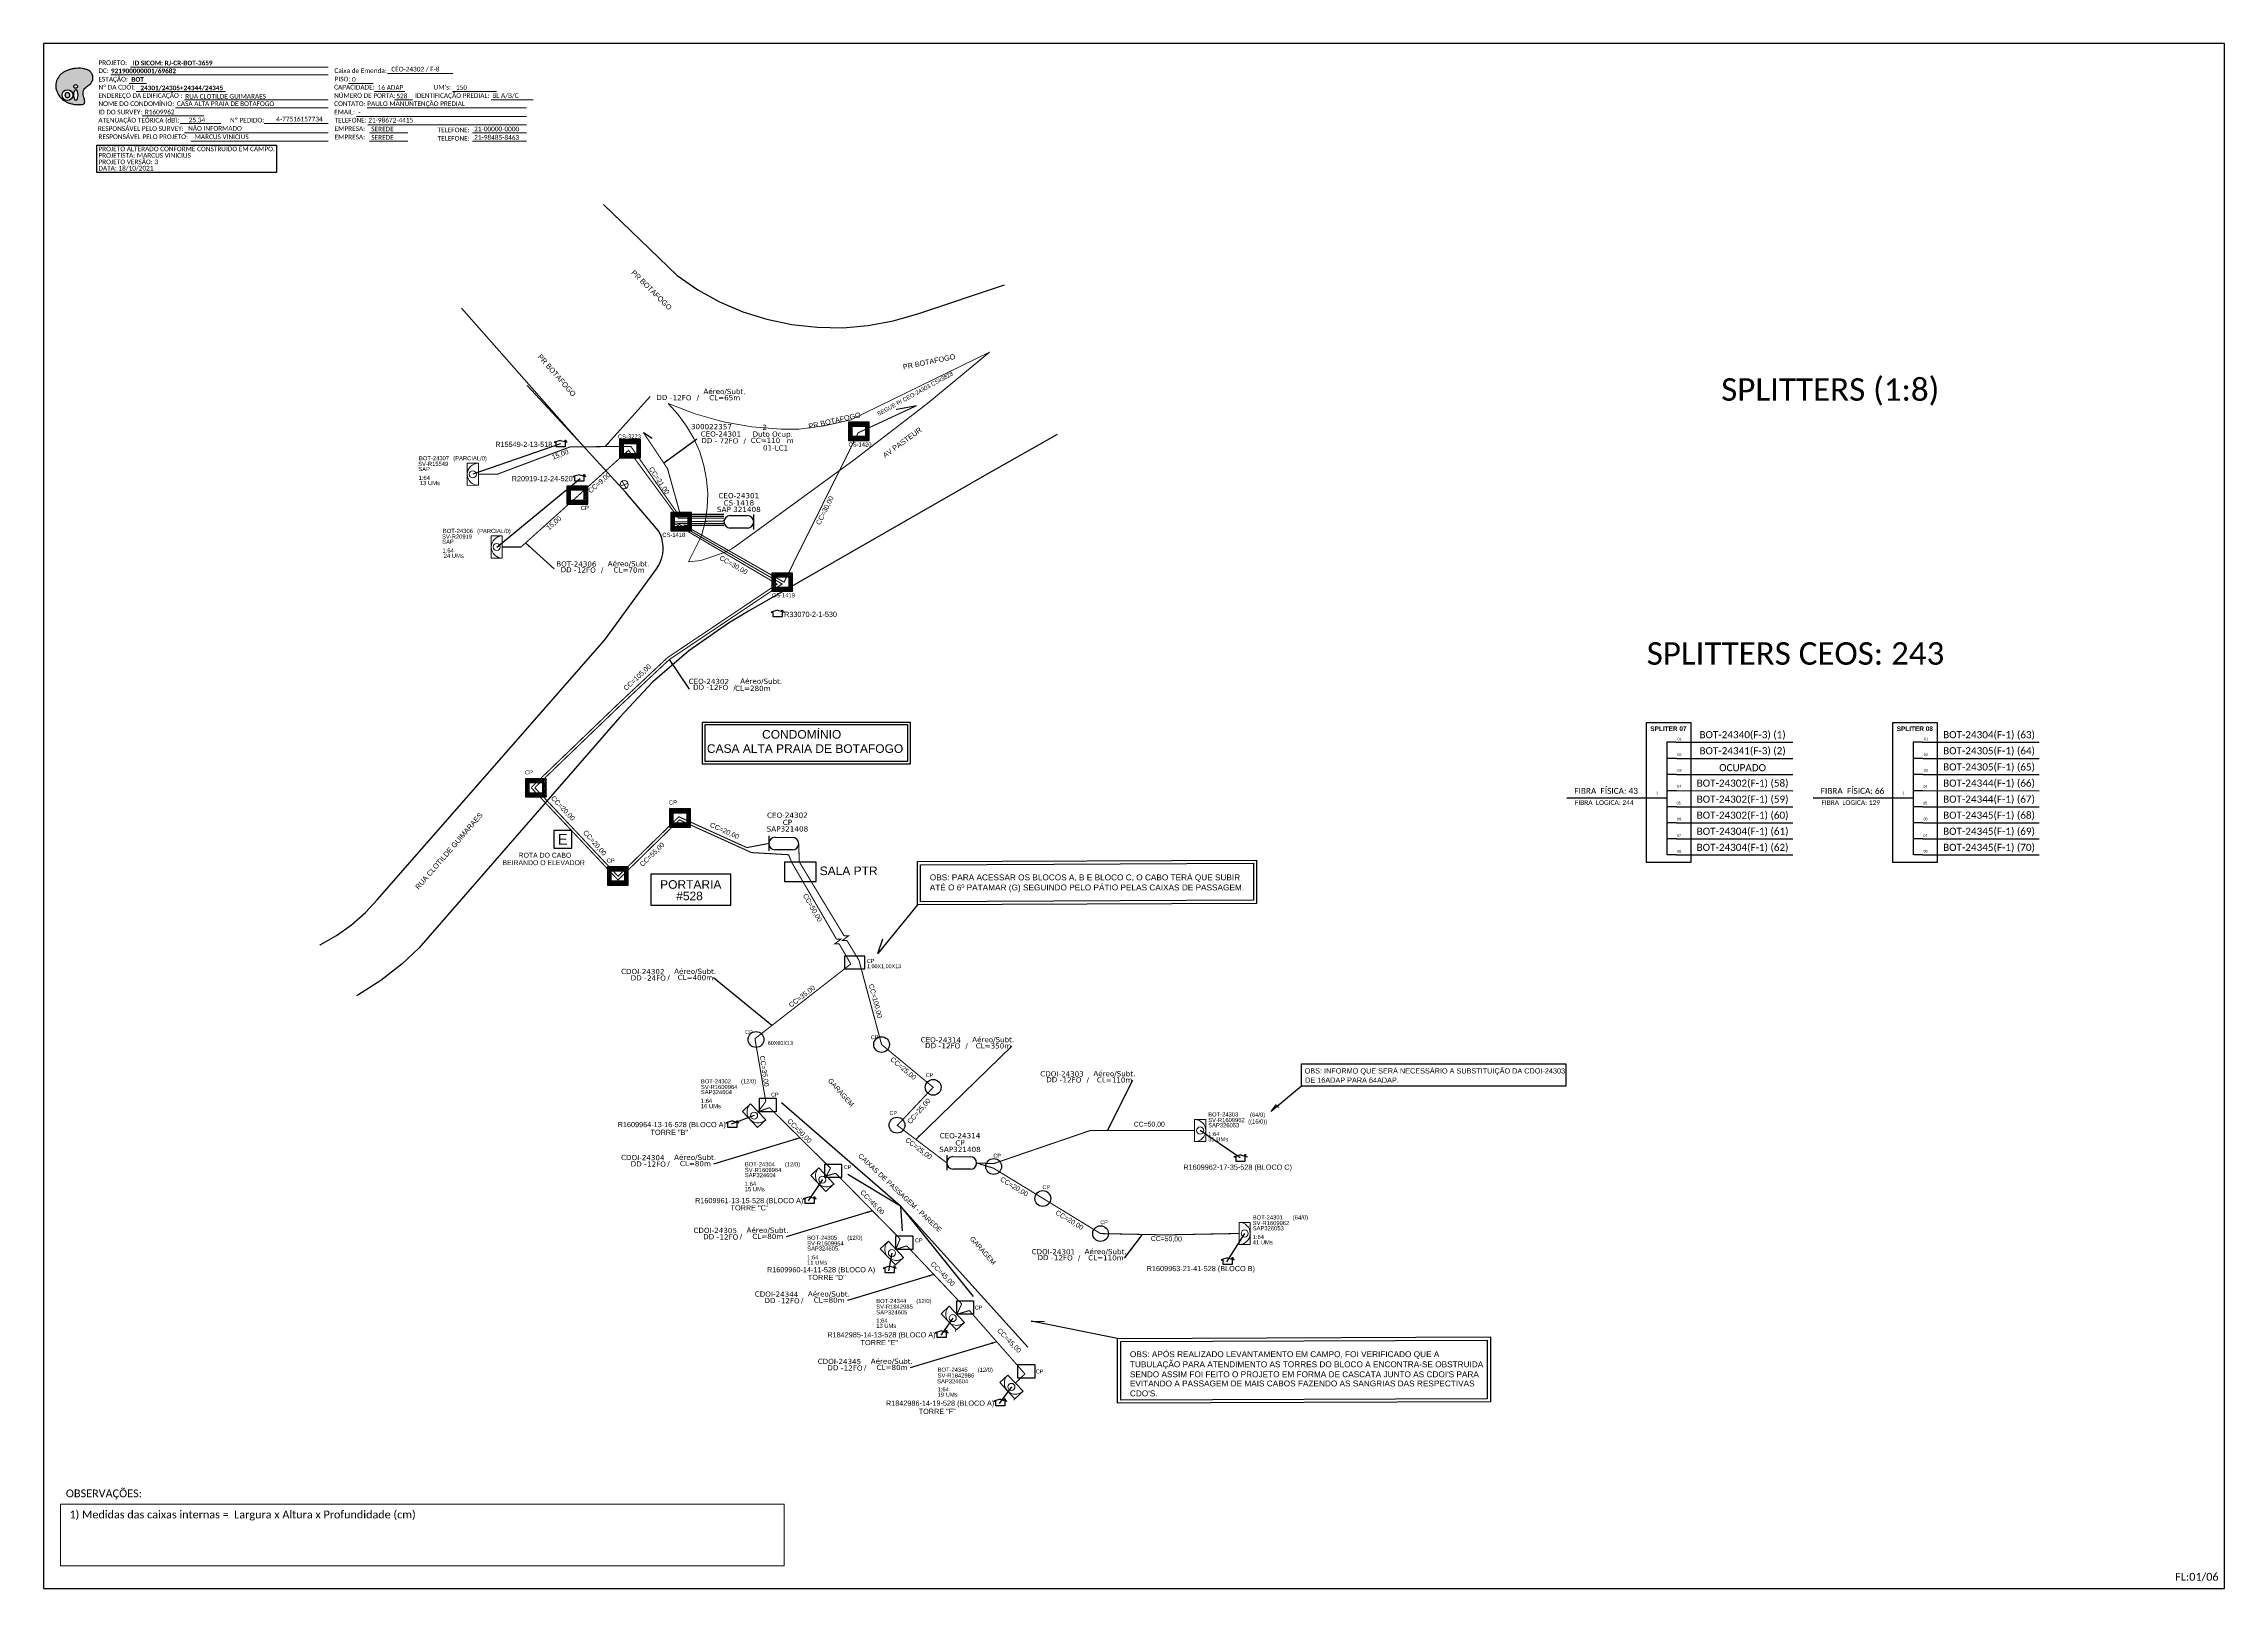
# Model space of a CAD drawing. Header units: inches. Extents: x 2352 to 7774, y -43 to 551.
# Drawn here: x 2352 to 3191, y -43 to 551 of the extents above; entities that cross this region are included whole.
import ezdxf
from ezdxf.enums import TextEntityAlignment as Align

# ---------------------------------------------------------------- set-up
doc = ezdxf.new("R2010")
doc.units = ezdxf.units.IN
doc.header["$MEASUREMENT"] = 0
for name, color, linetype in [('10.1-Caixas Subterrâneas', 5, 'Continuous'), ('20.4-CEOS', 1, 'Continuous'), ('20.5-CEO', 1, 'Continuous'), ('CAP a instalar', 1, 'Continuous'), ('label_cabos', 7, 'Continuous'), ('locais legendas', 7, 'Continuous'), ('METRAGEM', 92, 'Continuous'), ('QUADRA', 94, 'Continuous'), ('surveys', 7, 'Continuous'), ('surveys legendas', 7, 'Continuous')]:
    doc.layers.add(name, color=color, linetype=linetype)
for name, color, linetype, lineweight in [('10.4-Postes', 1, 'Continuous', 0), ("20.0-LEGENDA DOS CDO'S", 1, 'Continuous', 0), ('20.1-CDO_INTERIOR', 1, 'Continuous', 0), ('Segmento Logradouro Texto', 251, 'Continuous', 0)]:
    doc.layers.add(name, color=color, linetype=linetype, lineweight=lineweight)
doc.layers.add('DROP DE CLIENTE', color=140, linetype='Continuous', plot=False)
doc.styles.add('ARIAL', font='arial.ttf')
doc.styles.add('DIGICADE', font='arial.ttf')
doc.styles.add('siredit', font='verdana.ttf')
doc.styles.add('WMF-Calibri0', font='calibri.ttf')
doc.styles.add('WMF-Calibri1', font='calibrib.ttf')
doc.dimstyles.new('CC', dxfattribs={"dimtxt": 1, "dimasz": 2, "dimexe": 0.18, "dimexo": 0.0625, "dimgap": 0.09, "dimtad": 0, "dimdec": 0, "dimrnd": 1, "dimzin": 0, "dimdsep": 46, "dimtxsty": 'siredit', "dimblk": 'NONE', "dimcen": 0, "dimse1": 1, "dimse2": 1, "dimsd1": 1, "dimsd2": 1, "dimclrt": 7, "dimadec": 0, "dimazin": 0, "dimtfac": 1, "dimtdec": 0, "dimtofl": 0, "dimtmove": 0, "dimatfit": 3, "dimfxl": 0, "dimtolj": 1, "dimtzin": 0, "dimarcsym": 0})

# ---------------------------------------------------------------- blocks, each defined once
blk = doc.blocks.new('_None')
blk = doc.blocks.new('*X2')
at = {"color": 0, "linetype": 'Continuous'}
for p, q in [((-1.25, 0.34099), (-0.49099, 1.1)), ((-1.25, 0.517767), (-0.667767, 1.1)), ((-1.25, 0.694544), (-0.844544, 1.1)), ((-1.25, 0.87132), (-1.02132, 1.1)), ((-1.25, 1.048097), (-1.198097, 1.1)), ((-1.25, 0.164214), (-0.8035, 0.610714)), ((-1.25, -0.012563), (-0.8035, 0.433937)), ((-1.25, -0.18934), (-0.8035, 0.25716)), ((-1.25, -0.366117), (-0.8035, 0.080383)), ((-0.789214, 0.625), (-0.314214, 1.1)), ((-0.612437, 0.625), (-0.137437, 1.1)), ((-0.43566, 0.625), (0.03934, 1.1)), ((-0.258883, 0.625), (0.216117, 1.1)), ((-0.082107, 0.625), (0.392893, 1.1)), ((0.09467, 0.625), (0.56967, 1.1)), ((0.271447, 0.625), (0.746447, 1.1)), ((0.448223, 0.625), (0.923223, 1.1)), ((0.625, 0.625), (1.1, 1.1)), ((0.801777, 0.625), (1.25, 1.073223)), ((0.8035, 0.449947), (1.25, 0.896447)), ((0.8035, 0.27317), (1.25, 0.71967)), ((0.8035, 0.096393), (1.25, 0.542893)), ((0.8035, -0.080383), (1.25, 0.366117)), ((0.8035, -0.25716), (1.25, 0.18934)), ((0.8035, -0.433937), (1.25, 0.012563)), ((-1.25, -0.542893), (-0.8035, -0.096393)), ((-1.25, -0.71967), (-0.8035, -0.27317)), ((-1.25, -0.896447), (-0.8035, -0.449947)), ((-1.25, -1.073223), (-0.801777, -0.625)), ((-1.1, -1.1), (-0.625, -0.625)), ((-0.923223, -1.1), (-0.448223, -0.625)), ((-0.746447, -1.1), (-0.271447, -0.625)), ((-0.56967, -1.1), (-0.09467, -0.625)), ((-0.392893, -1.1), (0.082107, -0.625)), ((-0.216117, -1.1), (0.258883, -0.625)), ((-0.03934, -1.1), (0.43566, -0.625)), ((0.137437, -1.1), (0.612437, -0.625)), ((0.314214, -1.1), (0.789214, -0.625)), ((0.49099, -1.1), (1.25, -0.34099)), ((0.667767, -1.1), (1.25, -0.517767)), ((0.8035, -0.610714), (1.25, -0.164214)), ((0.844544, -1.1), (1.25, -0.694544)), ((1.02132, -1.1), (1.25, -0.87132)), ((1.198097, -1.1), (1.25, -1.048097))]:
    blk.add_line(p, q, dxfattribs=at)
blk = doc.blocks.new('OI')
h = blk.add_hatch(color=40)
edge = h.paths.add_edge_path()
edge.add_spline(control_points=[(4.35, -0.67), (3.92, -0.99), (3.26, -1.5), (2.81, -2.59), (2.9, -3.5), (3.06, -4.27), (3.31, -4.85), (3.37, -5.39), (3.4, -5.88), (3.2, -6.4), (2.54, -6.61), (1.65, -6.63), (0.55, -6.67), (-0.56, -6.42), (-1.61, -6.14), (-2.77, -5.61), (-3.92, -4.77), (-4.89, -3.7), (-5.34, -2.65), (-5.6, -1.94), (-5.85, -0.96), (-5.71, 0.47), (-5.1, 2.02), (-4.14, 3.02), (-3.3, 3.61), (-2.37, 4.16), (-1.36, 4.44), (-0.56, 4.7), (0.79, 4.85), (2.24, 4.97), (3.79, 4.57), (4.67, 4.21), (5.44, 3.65), (5.76, 2.99), (6.03, 2.21), (6.01, 1.46), (5.72, 0.64), (5.31, 0.08), (4.88, -0.38), (4.51, -0.55), (4.35, -0.67)], knot_values=[0, 0, 0, 0, 1.60434, 2.417191, 3.427595, 4.282808, 4.776746, 5.304182, 5.888771, 6.258406, 6.858137, 7.79129, 8.986195, 10.124242, 11.187857, 12.242908, 13.953784, 15.414161, 16.515391, 17.349188, 17.675853, 19.552021, 21.515531, 22.568638, 23.63245, 24.621084, 25.782718, 26.745347, 27.142653, 29.870543, 31.004649, 31.921532, 32.709589, 33.801391, 34.042471, 35.192333, 35.971461, 36.628871, 37.254359, 37.836911, 37.836911, 37.836911, 37.836911], degree=3, periodic=0)
h.paths.add_polyline_path([(1.13, -0.87, -1), (-0.04, -0.87, -1)], flags=16)
edge = h.paths.add_edge_path(flags=16)
edge.add_ellipse((0.56, -3.59), major_axis=(-0.02, 1.71), ratio=0.361305, start_angle=0, end_angle=360)
h.paths.add_polyline_path([(-0.36, -3.62, -1), (-3.8, -3.62, -1)], flags=16)
edge = h.paths.add_edge_path(flags=0)
edge.add_ellipse((-2.08, -3.62), major_axis=(0, 0.885), ratio=0.758294, start_angle=0, end_angle=360)
at = {"color": 40}
for centre, radius in [((-2.08, -3.62), 1.72), ((0.54, -0.87), 0.587)]:
    blk.add_circle(centre, radius, dxfattribs=at)
blk.add_ellipse((-2.08, -3.62), major_axis=(0, 0.885), ratio=0.758294, start_param=-3.141592653589792, end_param=3.141592653589792, dxfattribs=at)
blk.add_ellipse((0.56, -3.59), major_axis=(-0.02, 1.71), ratio=0.361305, dxfattribs=at)
at = {"color": 40, "start_tangent": (-0.800898, -0.598801), "end_tangent": (-0.800898, -0.598801)}
blk.add_spline([(4.35, -0.67), (3.2, -1.78), (2.9, -2.54), (2.92, -3.55), (3.12, -4.38), (3.28, -4.85), (3.37, -5.37), (3.35, -5.95), (3.2, -6.29), (2.66, -6.55), (1.73, -6.63), (0.54, -6.62), (-0.58, -6.41), (-1.6, -6.11), (-2.56, -5.67), (-3.95, -4.67), (-4.89, -3.56), (-5.37, -2.56), (-5.64, -1.78), (-5.72, -1.46), (-5.63, 0.42), (-4.84, 2.22), (-4.13, 2.99), (-3.27, 3.62), (-2.4, 4.09), (-1.3, 4.47), (-0.37, 4.72), (0.02, 4.77), (2.75, 4.8), (3.85, 4.53), (4.69, 4.16), (5.31, 3.68), (5.85, 2.73), (5.93, 2.5), (5.94, 1.35), (5.67, 0.62), (5.29, 0.08), (4.84, -0.36), (4.35, -0.67)], degree=3, dxfattribs=at)
blk = doc.blocks.new('MANHOLE_MS')
at = {"linetype": 'Continuous'}
blk.add_circle((0, 0), 0.0000101, dxfattribs=at)

msp = doc.modelspace()

# ---------------------------------------------------------------- linework, layer by layer
at = {"color": 7, "linetype": 'Continuous'}
for p, q in [((2976.44, 282.28), (2976.44, 238.85)), ((2979.96, 282.28), (2976.44, 282.28)), ((3071.2, 282.28), (3071.2, 238.85)), ((3074.72, 282.28), (3071.2, 282.28)), ((2980.14, 275.99), (2976.62, 275.99)), ((2980.14, 269.8), (2976.62, 269.8)), ((3074.89, 275.99), (3071.38, 275.99)), ((3074.89, 269.8), (3071.38, 269.8)), ((2972.79, 260.85), (2976.43, 260.85)), ((2980.14, 263.58), (2976.62, 263.58)), ((3067.55, 260.85), (3071.18, 260.85)), ((3074.89, 263.58), (3071.38, 263.58)), ((2980.14, 257.42), (2976.62, 257.42)), ((3074.89, 257.42), (3071.38, 257.42)), ((2980.14, 251.25), (2976.62, 251.25)), ((2980.14, 245.06), (2976.62, 245.06)), ((3074.89, 251.25), (3071.38, 251.25)), ((3074.89, 245.06), (3071.38, 245.06)), ((2980.14, 238.89), (2976.62, 238.89)), ((3074.89, 238.89), (3071.38, 238.89))]:
    msp.add_line(p, q, dxfattribs=at)
at = {"color": 10, "linetype": 'Continuous'}
for p, q in [((2979.96, 282.28), (3024.91, 282.26)), ((3074.72, 282.28), (3119.66, 282.26)), ((2980.14, 275.99), (3024.91, 275.98)), ((2980.14, 269.81), (3024.91, 269.8)), ((3074.89, 275.99), (3119.66, 275.98)), ((3074.89, 269.81), (3119.66, 269.8)), ((2980.14, 263.59), (3024.91, 263.58)), ((3074.89, 263.59), (3119.66, 263.58)), ((2980.14, 257.43), (3024.91, 257.42)), ((3074.89, 257.43), (3119.66, 257.42)), ((2980.14, 251.26), (3024.91, 251.25)), ((2980.14, 245.07), (3024.91, 245.06)), ((3074.89, 251.26), (3119.66, 251.25)), ((3074.89, 245.07), (3119.66, 245.06)), ((2980.14, 238.89), (3024.91, 238.87)), ((3074.89, 238.89), (3119.66, 238.87))]:
    msp.add_line(p, q, dxfattribs=at)
at = {"color": 1, "linetype": 'Continuous', "lineweight": 60}
for p, q in [((2972.79, 260.85), (2938.01, 260.74)), ((3067.55, 260.85), (3032.76, 260.74))]:
    msp.add_line(p, q, dxfattribs=at)
at = {"color": 0, "lineweight": 0}
for p, q in [((2358.81, -10.77), (2637.06, -10.77)), ((2358.81, -34.47), (2358.81, -10.77)), ((2637.06, -10.77), (2637.06, -34.47)), ((2637.06, -34.47), (2358.81, -34.47))]:
    msp.add_line(p, q, dxfattribs=at)
for points in [[(2352.26, -43.15), (3190.82, -43.15), (3190.82, 550.85), (2352.26, 550.85), (2352.26, -43.15)], [(2688.29, 219.67), (2672.99, 200.95), (2674.96, 206.63)], [(2835.97, 149.91), (2824.31, 140.27), (2826.2, 142.8), (2827.08, 141.76)], [(2765.24, 52.95), (2732.01, 59.54), (2737.1, 59.47)]]:
    msp.add_lwpolyline(points)
at = {"color": 7, "lineweight": 0}
for points in [[(2378.09, 538.8), (2461.7, 538.8)], [(2385.73, 541.85), (2461.7, 541.85)], [(2484.54, 539.3), (2509.67, 539.3)], [(2385.21, 535.53), (2391.76, 535.53)], [(2387.88, 532.46), (2422.26, 532.46)], [(2406.44, 529.22), (2461.7, 529.22)], [(2469.5, 535.57), (2478.98, 535.57)], [(2479.55, 532.46), (2491.16, 532.46)], [(2487.13, 529.22), (2494.08, 529.22)], [(2509.49, 532.46), (2526.35, 532.46)], [(2524.3, 529.22), (2540.48, 529.22)], [(2390.19, 523.04), (2413.82, 523.04)], [(2403.03, 526.11), (2461.7, 526.11)], [(2404.73, 520.07), (2420.4, 520.07)], [(2437.06, 520.08), (2461.56, 520.08)], [(2437.56, 520.09), (2461.71, 520.09)], [(2472.62, 522.87), (2537.89, 522.87)], [(2476.66, 526.11), (2537.89, 526.11)], [(2406.44, 516.52), (2461.7, 516.52)], [(2408.93, 513.28), (2461.7, 513.28)], [(2476.91, 519.63), (2537.89, 519.63)], [(2477.52, 516.52), (2492.32, 516.52)], [(2477.52, 513.28), (2492.32, 513.28)], [(2517.12, 516.52), (2537.89, 516.52)], [(2517.12, 513.28), (2537.89, 513.28)]]:
    msp.add_lwpolyline(points, dxfattribs=at)
at = {"color": 1}
msp.add_lwpolyline([(2372.78, 511.79), (2441.86, 511.79), (2441.86, 501.23), (2372.78, 501.23)], close=True, dxfattribs=at)
at = {"const_width": 0.4}
msp.add_lwpolyline([(2687.93, 411.62), (2680.04, 410.16)], dxfattribs=at)
at = {"color": 6}
for points in [[(2685.55, 289.84), (2605.47, 289.84), (2605.47, 273.89), (2685.55, 273.89)], [(2684.55, 288.84), (2606.47, 288.84), (2606.47, 274.89), (2684.55, 274.89)]]:
    msp.add_lwpolyline(points, close=True, dxfattribs=at)
at = {"color": 7}
for points in [[(2968.47, 236.07), (2985.75, 236.07), (2985.75, 289.72), (2968.47, 289.72)], [(3063.23, 236.07), (3080.51, 236.07), (3080.51, 289.72), (3063.23, 289.72)]]:
    msp.add_lwpolyline(points, close=True, dxfattribs=at)
at = {"color": 5}
for points in [[(2555.38, 248.24), (2548.5, 248.24), (2548.5, 241.46), (2555.38, 241.46)], [(2649.29, 236.05), (2637.13, 236.05), (2637.13, 228.62), (2649.29, 228.62)]]:
    msp.add_lwpolyline(points, close=True, dxfattribs=at)
for points in [[(2688.29, 236.3), (2818.7, 236.89), (2818.7, 220.26), (2688.29, 219.67)], [(2689.49, 235.1), (2817.5, 235.69), (2817.5, 221.46), (2689.49, 220.87)], [(2616.57, 231.44), (2585.79, 231.44), (2585.79, 219.57), (2616.57, 219.57)], [(2835.97, 158.59), (2937.62, 158.59), (2937.62, 149.91), (2835.97, 149.91)], [(2627.49, 145.29), (2633.95, 145.29), (2633.95, 140.1), (2627.49, 140.1)], [(2652.64, 119.99), (2659.1, 119.99), (2659.1, 114.8), (2652.64, 114.8)], [(2679.99, 92.39), (2686.45, 92.39), (2686.45, 87.21), (2679.99, 87.21)], [(2703.41, 67.42), (2709.86, 67.42), (2709.86, 62.24), (2703.41, 62.24)], [(2765.24, 52.95), (2908.56, 53.51), (2908.56, 28.58), (2765.24, 28.01)], [(2766.44, 51.75), (2907.36, 52.31), (2907.36, 29.78), (2766.44, 29.21)], [(2726.9, 42.88), (2733.35, 42.88), (2733.35, 37.69), (2726.9, 37.69)]]:
    msp.add_lwpolyline(points, close=True)
at = {"color": 5, "const_width": 0.4}
for points in [[(2657.06, 206.45), (2658.81, 206.48), (2656.45, 204.67), (2658.17, 204.68)], [(2660.04, 207.76), (2661.79, 207.78), (2659.42, 205.97), (2661.15, 205.98)], [(2711.03, 120.4), (2717.58, 120.19), (2754.72, 132.91), (2794.86, 132.91)]]:
    msp.add_lwpolyline(points, dxfattribs=at)
at = {"color": 5}
for points in [[(2681.73, 103.81), (2636.05, 143.53)], [(2681.73, 103.81), (2661.52, 115.99)], [(2681.73, 103.81), (2682.39, 94.3)], [(2681.73, 103.81), (2730.69, 49.58)], [(2681.73, 103.81), (2709.75, 69.02)]]:
    msp.add_lwpolyline(points, dxfattribs=at)
at = {"layer": '10.1-Caixas Subterrâneas', "color": 30, "linetype": 'Continuous'}
for p, q in [((2661.73, 405.25), (2661.73, 398.22)), ((2669.72, 405.25), (2661.73, 405.25)), ((2663.16, 403.74), (2663.16, 403.74)), ((2663.16, 399.74), (2663.16, 403.74)), ((2663.16, 403.74), (2668.29, 403.74)), ((2668.29, 403.74), (2668.29, 399.74)), ((2669.72, 398.22), (2669.72, 405.25)), ((2573.75, 398.59), (2573.75, 391.55)), ((2581.74, 398.59), (2573.75, 398.59)), ((2575.18, 397.07), (2575.18, 397.07)), ((2575.18, 393.07), (2575.18, 397.07)), ((2575.18, 397.07), (2580.32, 397.07)), ((2580.32, 397.07), (2580.32, 393.07)), ((2581.74, 391.55), (2581.74, 398.59)), ((2661.73, 398.22), (2669.72, 398.22)), ((2668.29, 399.74), (2663.16, 399.74)), ((2573.75, 391.55), (2581.74, 391.55)), ((2580.32, 393.07), (2575.18, 393.07)), ((2553.47, 380.73), (2553.47, 373.69)), ((2561.46, 380.73), (2553.47, 380.73)), ((2554.9, 379.21), (2554.9, 379.21)), ((2554.9, 375.21), (2554.9, 379.21)), ((2554.9, 379.21), (2560.04, 379.21)), ((2560.04, 379.21), (2560.04, 375.21)), ((2561.46, 373.69), (2561.46, 380.73)), ((2553.47, 373.69), (2561.46, 373.69)), ((2560.04, 375.21), (2554.9, 375.21)), ((2593.44, 370.59), (2593.44, 363.56)), ((2601.44, 370.59), (2593.44, 370.59)), ((2594.87, 369.07), (2594.87, 369.07)), ((2594.87, 365.08), (2594.87, 369.07)), ((2594.87, 369.07), (2600.01, 369.07)), ((2600.01, 369.07), (2600.01, 365.08)), ((2601.44, 363.56), (2601.44, 370.59)), ((2593.44, 363.56), (2601.44, 363.56)), ((2600.01, 365.08), (2594.87, 365.08)), ((2632.27, 347.27), (2632.27, 340.24)), ((2640.27, 347.27), (2632.27, 347.27)), ((2633.7, 345.75), (2633.7, 345.75)), ((2633.7, 341.76), (2633.7, 345.75)), ((2633.7, 345.75), (2638.84, 345.75)), ((2638.84, 345.75), (2638.84, 341.76)), ((2640.27, 340.24), (2640.27, 347.27)), ((2632.27, 340.24), (2640.27, 340.24)), ((2638.84, 341.76), (2633.7, 341.76)), ((2537.57, 268.2), (2537.57, 261.16)), ((2545.56, 268.2), (2537.57, 268.2)), ((2537.57, 261.16), (2545.56, 261.16)), ((2539, 266.68), (2539, 266.68)), ((2539, 262.68), (2539, 266.68)), ((2539, 266.68), (2544.14, 266.68)), ((2544.14, 262.68), (2539, 262.68)), ((2544.14, 266.68), (2544.14, 262.68)), ((2545.56, 261.16), (2545.56, 268.2)), ((2592.96, 256.61), (2592.96, 249.57)), ((2600.96, 256.61), (2592.96, 256.61)), ((2594.39, 251.09), (2594.39, 255.09)), ((2594.39, 255.09), (2599.53, 255.09)), ((2599.53, 255.09), (2599.53, 251.09)), ((2600.96, 249.57), (2600.96, 256.61)), ((2592.96, 249.57), (2600.96, 249.57)), ((2599.53, 251.09), (2594.39, 251.09)), ((2569.04, 234.25), (2569.04, 227.22)), ((2577.04, 234.25), (2569.04, 234.25)), ((2569.04, 227.22), (2577.04, 227.22)), ((2570.47, 228.74), (2570.47, 232.73)), ((2570.47, 232.73), (2575.61, 232.73)), ((2575.61, 228.74), (2570.47, 228.74)), ((2575.61, 232.73), (2575.61, 228.74)), ((2577.04, 227.22), (2577.04, 234.25))]:
    msp.add_line(p, q, dxfattribs=at)
at = {"layer": '10.4-Postes', "color": 10}
for points in [[(2576.97, 381.79), (2574.01, 380.68)], [(2574.73, 382.62), (2576.24, 379.85)]]:
    msp.add_lwpolyline(points, dxfattribs=at)
msp.add_circle((2575.49, 381.23), 1.58, dxfattribs=at)
at = {"layer": '20.1-CDO_INTERIOR', "color": 8, "lineweight": 18}
for points in [[(2515.18, 380.99), (2515.17, 389.49), (2519.42, 389.5), (2519.43, 381)], [(2524.35, 353.03), (2524.35, 361.53), (2528.6, 361.53), (2528.6, 353.03)]]:
    msp.add_lwpolyline(points, close=True, dxfattribs=at)
at = {"layer": '20.1-CDO_INTERIOR', "color": 10, "lineweight": 18}
for points in [[(2620.99, 140.28), (2626.82, 134.09), (2629.91, 137.01), (2624.08, 143.19)], [(2647.26, 115.65), (2653.09, 109.47), (2656.18, 112.38), (2650.35, 118.57)], [(2816.23, 89.06), (2816.23, 97.56), (2811.98, 97.56), (2811.98, 89.06)], [(2673.98, 87.39), (2679.81, 81.2), (2682.91, 84.11), (2677.08, 90.3)], [(2697.4, 62.42), (2703.23, 56.23), (2706.32, 59.14), (2700.49, 65.33)], [(2719.94, 35.96), (2725.77, 29.77), (2728.86, 32.69), (2723.03, 38.87)]]:
    msp.add_lwpolyline(points, close=True, dxfattribs=at)
at = {"layer": '20.1-CDO_INTERIOR', "color": 1, "lineweight": 18}
msp.add_lwpolyline([(2799.11, 128.66), (2799.11, 137.16), (2794.86, 137.16), (2794.86, 128.66)], close=True, dxfattribs=at)
at = {"layer": '20.1-CDO_INTERIOR', "color": 8, "lineweight": 18}
for centre in [(2517.3, 385.24), (2526.47, 357.28)]:
    msp.add_circle(centre, 1.36, dxfattribs=at)
at = {"layer": '20.1-CDO_INTERIOR', "color": 10, "lineweight": 18}
for centre in [(2625.45, 138.64), (2651.72, 114.02), (2814.11, 93.31), (2678.45, 85.75), (2701.86, 60.78), (2724.4, 34.32)]:
    msp.add_circle(centre, 1.36, dxfattribs=at)
at = {"layer": '20.1-CDO_INTERIOR', "color": 1, "lineweight": 18}
msp.add_circle((2796.99, 132.91), 1.36, dxfattribs=at)
at = {"layer": '20.1-CDO_INTERIOR', "color": 8, "lineweight": 18}
for centre in [(2519.43, 385.25), (2528.6, 357.28)]:
    msp.add_arc(centre, 4.25, 90.02759, 270.02759, dxfattribs=at)
at = {"layer": '20.1-CDO_INTERIOR', "color": 10, "lineweight": 18}
for centre, start, end in [((2626.99, 140.1), 133.29302, 313.29302), ((2653.27, 115.47), 133.29302, 313.29302), ((2811.98, 93.31), 269.97241, 89.97241), ((2679.99, 87.21), 133.29302, 313.29302), ((2703.41, 62.24), 133.29302, 313.29302), ((2725.94, 35.78), 133.29302, 313.29302)]:
    msp.add_arc(centre, 4.25, start, end, dxfattribs=at)
at = {"layer": '20.1-CDO_INTERIOR', "color": 1, "lineweight": 18}
msp.add_arc((2794.86, 132.91), 4.25, 269.97241, 89.97241, dxfattribs=at)
at = {"layer": '20.5-CEO', "color": 5}
for p, q in [((2616.24, 369.35), (2622.95, 369.35)), ((2622.95, 364.56), (2616.24, 364.56)), ((2633.53, 245.67), (2640.24, 245.62)), ((2640.2, 240.83), (2633.49, 240.88)), ((2708.62, 118.02), (2701.9, 118.07)), ((2701.94, 122.86), (2708.65, 122.81))]:
    msp.add_line(p, q, dxfattribs=at)
for points in [[(2625.34, 364.07), (2625.34, 369.84)], [(2631.14, 246.18), (2631.09, 240.41)], [(2699.55, 123.37), (2699.51, 117.6)]]:
    msp.add_lwpolyline(points, dxfattribs=at)
for centre, start, end in [((2616.24, 366.96), 90, 270), ((2622.95, 366.96), 270, 90), ((2633.51, 243.27), 89.5659, 269.5659), ((2640.22, 243.22), 269.5659, 89.5659), ((2701.92, 120.47), 89.5659, 269.5659), ((2708.64, 120.42), 269.5659, 89.5659)]:
    msp.add_arc(centre, 2.39, start, end, dxfattribs=at)
at = {"layer": 'CAP a instalar', "color": 0, "ltscale": 5, "const_width": 0.4}
for points in [[(2613.84, 365.61), (2598.68, 365.61), (2636.95, 343.77), (2665.51, 401.22), (2665.51, 401.22), (2665.51, 401.22), (2665.51, 401.22), (2687.93, 411.62)], [(2586.26, 399.12), (2582.88, 401.33)]]:
    msp.add_lwpolyline(points, dxfattribs=at)
at = {"layer": 'CAP a instalar', "color": 8, "ltscale": 2.5}
for points in [[(2519.43, 385.25, 0.4, 0.4, 0), (2526.67, 385.25, 0.4, 0.4, 0), (2554.67, 395.77, 0.4, 0.4, 0), (2578.06, 395.97, 0.4, 0.4, 0), (2596.8, 369.07, 0.4, 0.4, 0), (2613.84, 369.07, 0, 0, 0)], [(2528.6, 357.28, 0.4, 0.4, 0), (2535.85, 357.28, 0.4, 0.4, 0), (2577.19, 394.47, 0.4, 0.4, 0), (2596.39, 368.4, 0.4, 0.4, 0), (2613.84, 368.4, 0, 0, 0)]]:
    msp.add_lwpolyline(points, format="xyseb", dxfattribs=at)
at = {"layer": 'CAP a instalar', "color": 0, "ltscale": 5}
msp.add_lwpolyline([(2582.88, 401.33, 0.4, 0.4, 0), (2592.15, 387.44, 0.4, 0.4, 0), (2595.7, 374.75, 0.4, 0.4, 0), (2597.04, 369.84, 0.4, 0.4, 0), (2613.84, 369.84, 0, 0, 0)], format="xyseb", dxfattribs=at)
msp.add_lwpolyline([(2582.88, 401.33), (2586.26, 399.12)], dxfattribs=at)
at = {"layer": 'CAP a instalar', "color": 1, "ltscale": 5, "const_width": 0.4}
for points in [[(2613.84, 367.28), (2593.87, 366.9), (2634.33, 343.01), (2592.19, 314.77), (2572.73, 296.51), (2539.72, 264.76)], [(2539.83, 264.64), (2573.12, 229.25), (2596.73, 252.35), (2624.46, 239.78)], [(2639.9, 236.05), (2638.72, 238.95), (2624.46, 239.78)], [(2639.9, 236.05), (2657.15, 206.46)], [(2658.17, 204.68), (2662.63, 196.93)]]:
    msp.add_lwpolyline(points, dxfattribs=at)
at = {"layer": 'CAP a instalar', "color": 5, "ltscale": 5}
msp.add_lwpolyline([(2613.84, 366.28, 0.4, 0.4, 0), (2596.09, 366.32, 0.4, 0.4, 0), (2636.21, 343.07, 0.4, 0.4, 0), (2592.82, 313.98, 0.4, 0.4, 0), (2573.42, 295.79, 0.4, 0.4, 0), (2541.12, 264.73, 0.4, 0.4, 0), (2541.12, 264.73, 0.4, 0.4, 0), (2541.12, 264.73, 0, 0, 0)], format="xyseb", dxfattribs=at)
at = {"layer": 'CAP a instalar', "ltscale": 5}
msp.add_lwpolyline([(2636.95, 343.77, 0, 0, 0), (2636.95, 343.77, 0.4, 0.4, 0)], format="xyseb", close=True, dxfattribs=at)
at = {"layer": 'CAP a instalar', "color": 5, "ltscale": 5, "const_width": 0.4}
for points in [[(2541.12, 264.73), (2573.15, 230.68), (2596.52, 253.55), (2622.66, 241.7)], [(2631.12, 243.29), (2622.66, 241.7)], [(2642.62, 243.2), (2642.82, 236.23), (2660.07, 207.76)], [(2661.15, 205.98), (2665.79, 198.33)], [(2665.79, 198.33), (2665.79, 198.33), (2674.48, 165.96), (2694.33, 149.52), (2680.52, 134.88), (2699.53, 120.48)]]:
    msp.add_lwpolyline(points, dxfattribs=at)
at = {"layer": 'CAP a instalar', "color": 1, "ltscale": 2.5, "const_width": 0.4}
for points in [[(2662.63, 196.93), (2625.79, 168.22)], [(2662.63, 196.93), (2662.63, 196.93)], [(2665.79, 198.33), (2665.79, 198.33)], [(2625.79, 168.22), (2629.95, 144.08)], [(2629.95, 144.08), (2626.99, 140.1), (2631.38, 141.7)], [(2631.38, 141.7), (2654.86, 118.43)], [(2654.86, 118.43), (2653.27, 115.47), (2656.82, 116.46)], [(2711.03, 120.4), (2717.49, 118.43), (2758.68, 93.27), (2783.52, 92.78), (2811.98, 93.31), (2811.98, 93.31)], [(2656.82, 116.46), (2681.76, 91.07)], [(2681.58, 91.26), (2679.99, 87.21), (2684.17, 88.55)], [(2684.17, 88.55), (2705.28, 66.2)], [(2705.28, 66.2), (2703.41, 62.24), (2708.22, 63.67)], [(2708.22, 63.67), (2729.6, 39.33)], [(2729.6, 39.33), (2725.94, 35.78)]]:
    msp.add_lwpolyline(points, dxfattribs=at)
at = {"layer": 'DROP DE CLIENTE', "linetype": 'Continuous'}
for points in [[(2551.06, 396.98), (2517.3, 385.24)], [(2526.47, 357.28), (2558.61, 383.6)], [(2625.45, 138.64), (2616.62, 135.36)], [(2812.38, 122.35), (2796.99, 132.91)], [(2651.72, 114.02), (2646.22, 105.91)], [(2807.2, 82.39), (2814.11, 93.31)], [(2678.45, 85.75), (2677.09, 78.9)], [(2701.86, 60.78), (2697.32, 54.21)], [(2724.4, 34.32), (2719.73, 27.92)]]:
    msp.add_lwpolyline(points, dxfattribs=at)
at = {"layer": 'locais legendas', "color": 5}
msp.add_lwpolyline([(2668.05, 199.97), (2660.27, 199.97), (2660.27, 195.09), (2668.05, 195.09)], close=True, dxfattribs=at)
at = {"layer": 'QUADRA'}
for p, q in [((2567.56, 488.98), (2595.92, 461.66)), ((2567.56, 488.98), (2595.92, 461.66)), ((2567.56, 488.98), (2595.92, 461.66)), ((2595.92, 461.66), (2603.77, 456.21)), ((2595.92, 461.66), (2603.77, 456.21)), ((2595.92, 461.66), (2603.77, 456.21)), ((2603.77, 456.21), (2612.2, 451.57)), ((2603.77, 456.21), (2612.2, 451.57)), ((2603.77, 456.21), (2612.2, 451.57)), ((2688.47, 446.95), (2721.78, 458.08)), ((2688.47, 446.95), (2721.68, 458.05)), ((2559.18, 396.65), (2512.9, 449.07)), ((2612.2, 451.57), (2621.12, 447.76)), ((2612.2, 451.57), (2621.12, 447.76)), ((2612.2, 451.57), (2621.12, 447.76)), ((2621.12, 447.76), (2630.41, 444.83)), ((2621.12, 447.76), (2630.41, 444.83)), ((2621.12, 447.76), (2630.41, 444.83)), ((2630.41, 444.83), (2639.98, 442.81)), ((2630.41, 444.83), (2639.98, 442.81)), ((2630.41, 444.83), (2639.98, 442.81)), ((2678.93, 444.21), (2688.47, 446.95)), ((2678.93, 444.21), (2688.47, 446.95)), ((2678.93, 444.21), (2688.47, 446.95)), ((2639.98, 442.81), (2649.72, 441.75)), ((2639.98, 442.81), (2649.72, 441.75)), ((2639.98, 442.81), (2649.72, 441.75)), ((2649.72, 441.75), (2659.54, 441.62)), ((2649.72, 441.75), (2659.54, 441.62)), ((2649.72, 441.75), (2659.54, 441.62)), ((2659.54, 441.62), (2669.32, 442.45)), ((2659.54, 441.62), (2669.32, 442.45)), ((2659.54, 441.62), (2669.32, 442.45)), ((2669.32, 442.45), (2678.93, 444.21)), ((2669.32, 442.45), (2678.93, 444.21)), ((2669.32, 442.45), (2678.93, 444.21)), ((2559.18, 396.65), (2538.2, 419.41)), ((2576.18, 378.21), (2559.18, 396.65)), ((2576.18, 378.21), (2559.18, 396.65)), ((2577.37, 376.74), (2576.18, 378.21)), ((2577.37, 376.74), (2576.18, 378.21)), ((2588.75, 363.45), (2577.37, 376.74)), ((2588.75, 363.45), (2577.37, 376.74)), ((2589.43, 362.09), (2588.75, 363.45)), ((2589.43, 362.09), (2588.75, 363.45)), ((2589.94, 360.65), (2589.43, 362.09)), ((2589.94, 360.65), (2589.43, 362.09)), ((2590.29, 359.17), (2589.94, 360.65)), ((2590.29, 359.17), (2589.94, 360.65)), ((2589.47, 351.72), (2589.96, 353.17)), ((2589.47, 351.72), (2589.96, 353.17)), ((2589.96, 353.17), (2590.31, 354.64)), ((2589.96, 353.17), (2590.31, 354.64)), ((2590.47, 357.65), (2590.29, 359.17)), ((2590.47, 357.65), (2590.29, 359.17)), ((2590.31, 354.64), (2590.47, 356.16)), ((2590.31, 354.64), (2590.47, 356.16)), ((2590.47, 356.16), (2590.47, 357.65)), ((2590.47, 356.16), (2590.47, 357.65)), ((2568.11, 321.61), (2588.01, 349.03)), ((2568.11, 321.61), (2588.01, 349.03)), ((2588.01, 349.03), (2588.81, 350.34)), ((2588.01, 349.03), (2588.81, 350.34)), ((2588.81, 350.34), (2589.47, 351.72)), ((2588.81, 350.34), (2589.47, 351.72)), ((2480.49, 221.65), (2568.11, 321.61)), ((2480.49, 221.65), (2568.11, 321.61)), ((2476.03, 216.79), (2480.49, 221.65)), ((2476.03, 216.79), (2480.49, 221.65)), ((2464.86, 207.85), (2470.69, 212.05)), ((2464.86, 207.85), (2470.69, 212.05)), ((2470.69, 212.05), (2476.03, 216.79)), ((2470.69, 212.05), (2476.03, 216.79)), ((2458.41, 204.19), (2458.57, 204.25)), ((2458.41, 204.19), (2458.57, 204.25)), ((2458.57, 204.25), (2464.86, 207.85)), ((2458.57, 204.25), (2464.86, 207.85))]:
    msp.add_line(p, q, dxfattribs=at)
msp.add_lwpolyline([(2741.96, 400.56), (2715.77, 385.64), (2623.36, 332.61), (2615.64, 328.02), (2600.35, 317.35), (2586.38, 305.25), (2573.84, 291.87), (2496.53, 203.06), (2490.12, 196.96), (2481.94, 190.53), (2473.04, 184.93), (2472.55, 184.69)], dxfattribs=at)
msp.add_lwpolyline([(2741.96, 400.56), (2715.77, 385.64), (2623.36, 332.61), (2615.64, 328.02), (2600.35, 317.35), (2586.38, 305.25), (2573.84, 291.87), (2496.53, 203.06), (2490.12, 196.96), (2481.94, 190.53), (2473.04, 184.93), (2472.55, 184.69)], dxfattribs=at)
msp.add_lwpolyline([(2741.96, 400.56), (2715.77, 385.64), (2623.36, 332.61), (2615.64, 328.02), (2600.35, 317.35), (2586.38, 305.25), (2573.84, 291.87), (2496.53, 203.06), (2490.12, 196.96), (2481.94, 190.53), (2473.04, 184.93), (2472.55, 184.69)], dxfattribs=at)
msp.add_lwpolyline([(2741.96, 400.56), (2715.77, 385.64), (2623.36, 332.61), (2615.64, 328.02), (2600.35, 317.35), (2586.38, 305.25), (2573.84, 291.87), (2496.53, 203.06), (2490.12, 196.96), (2481.94, 190.53), (2473.04, 184.93), (2472.55, 184.69)], dxfattribs=at)
at = {"layer": 'Segmento Logradouro Texto', "color": 94}
for points in [[(2715.98, 432.15), (2662.62, 406.16), (2652.38, 403.83), (2642.68, 402.61), (2635.88, 402.61), (2624.65, 403.49), (2613.57, 405.44), (2602.76, 408.46), (2592.37, 412.51)], [(2715.98, 432.15), (2662.62, 406.16), (2652.38, 403.83), (2642.68, 402.61), (2635.88, 402.61), (2624.65, 403.49), (2613.57, 405.44), (2602.76, 408.46), (2592.37, 412.51)], [(2715.98, 432.15), (2692.3, 412.63), (2663.88, 390.76), (2622.76, 360.86), (2616.87, 356.59), (2613.75, 355), (2604.92, 352.09), (2600.19, 351.55)], [(2715.98, 432.15), (2692.3, 412.63), (2663.88, 390.76), (2622.76, 360.86), (2616.87, 356.59), (2613.75, 355), (2604.92, 352.09), (2600.19, 351.55)], [(2592.37, 412.51), (2596.19, 408.33), (2599.51, 403.8), (2602.3, 398.99), (2604.54, 393.92), (2606.17, 388.67), (2607.21, 383.28), (2607.66, 377.83), (2607.46, 372.35), (2606.67, 366.93), (2605.26, 361.62), (2600.19, 351.55)], [(2592.37, 412.51), (2596.19, 408.33), (2599.51, 403.8), (2602.3, 398.99), (2604.54, 393.92), (2606.17, 388.67), (2607.21, 383.28), (2607.66, 377.83), (2607.46, 372.35), (2606.67, 366.93), (2605.26, 361.62), (2600.19, 351.55)]]:
    msp.add_lwpolyline(points, dxfattribs=at)
at = {"layer": 'surveys'}
for p, q in [((2551.06, 398.29), (2548.55, 397.55)), ((2548.55, 397.55), (2549.34, 397.55)), ((2549.34, 395.75), (2549.34, 397.54)), ((2552.79, 395.75), (2549.34, 395.75)), ((2551.06, 398.29), (2553.58, 397.55)), ((2552.75, 398.39), (2553.01, 398.39)), ((2552.75, 397.8), (2552.75, 398.39)), ((2553.58, 397.55), (2552.79, 397.55)), ((2552.79, 397.55), (2552.79, 395.75)), ((2553.01, 398.39), (2553.01, 397.73)), ((2558.26, 385.09), (2555.74, 384.36)), ((2555.74, 384.36), (2556.53, 384.36)), ((2556.53, 382.56), (2556.53, 384.35)), ((2559.98, 382.56), (2556.53, 382.56)), ((2558.26, 385.09), (2560.77, 384.36)), ((2559.95, 385.2), (2560.21, 385.2)), ((2559.95, 384.61), (2559.95, 385.2)), ((2560.77, 384.36), (2559.98, 384.36)), ((2559.98, 384.36), (2559.98, 382.56)), ((2560.21, 385.2), (2560.21, 384.54)), ((2634.47, 332.94), (2631.96, 332.21)), ((2631.96, 332.21), (2632.75, 332.21)), ((2632.75, 330.41), (2632.75, 332.2)), ((2636.2, 330.41), (2632.75, 330.41)), ((2634.47, 332.94), (2636.99, 332.21)), ((2636.16, 333.05), (2636.42, 333.05)), ((2636.16, 332.46), (2636.16, 333.05)), ((2636.99, 332.21), (2636.2, 332.21)), ((2636.2, 332.21), (2636.2, 330.41)), ((2636.42, 333.05), (2636.42, 332.38)), ((2617.1, 136.58), (2614.58, 135.84)), ((2614.58, 135.84), (2615.37, 135.84)), ((2615.37, 134.04), (2615.37, 135.84)), ((2617.1, 136.58), (2619.61, 135.84)), ((2618.78, 136.69), (2619.05, 136.69)), ((2618.78, 136.1), (2618.78, 136.69)), ((2618.82, 135.85), (2618.82, 134.04)), ((2619.61, 135.84), (2618.82, 135.84)), ((2619.05, 136.69), (2619.05, 136.02)), ((2618.82, 134.04), (2615.37, 134.04)), ((2812.5, 123.54), (2809.99, 122.8)), ((2809.99, 122.8), (2810.78, 122.8)), ((2810.78, 121), (2810.78, 122.8)), ((2814.22, 121), (2810.78, 121)), ((2812.5, 123.54), (2815.01, 122.8)), ((2814.19, 123.65), (2814.45, 123.65)), ((2814.19, 123.06), (2814.19, 123.65)), ((2815.01, 122.8), (2814.22, 122.8)), ((2814.22, 122.8), (2814.22, 121)), ((2814.45, 123.65), (2814.45, 122.98)), ((2646.86, 107.35), (2644.35, 106.61)), ((2644.35, 106.61), (2645.14, 106.61)), ((2645.14, 104.81), (2645.14, 106.61)), ((2648.59, 104.81), (2645.14, 104.81)), ((2646.86, 107.35), (2649.38, 106.61)), ((2648.55, 107.46), (2648.81, 107.46)), ((2648.55, 106.87), (2648.55, 107.46)), ((2648.59, 106.62), (2648.59, 104.81)), ((2649.38, 106.61), (2648.59, 106.61)), ((2648.81, 107.46), (2648.81, 106.79)), ((2807.54, 83.93), (2805.03, 83.2)), ((2807.54, 83.93), (2810.05, 83.2)), ((2809.23, 84.04), (2809.49, 84.04)), ((2809.23, 83.45), (2809.23, 84.04)), ((2809.49, 84.04), (2809.49, 83.37)), ((2677.63, 80.76), (2675.12, 80.02)), ((2675.12, 80.02), (2675.9, 80.02)), ((2675.91, 78.22), (2675.91, 80.02)), ((2679.35, 78.22), (2675.91, 78.22)), ((2677.63, 80.76), (2680.14, 80.02)), ((2679.32, 80.27), (2679.32, 80.87)), ((2679.32, 80.87), (2679.58, 80.87)), ((2680.14, 80.02), (2679.35, 80.02)), ((2679.35, 80.02), (2679.35, 78.22)), ((2679.58, 80.87), (2679.58, 80.2)), ((2805.03, 83.2), (2805.81, 83.2)), ((2805.82, 81.4), (2805.82, 83.19)), ((2809.26, 81.4), (2805.82, 81.4)), ((2810.05, 83.2), (2809.26, 83.2)), ((2809.26, 83.2), (2809.26, 81.4)), ((2697.55, 55.88), (2695.04, 55.15)), ((2695.04, 55.15), (2695.83, 55.15)), ((2695.83, 53.35), (2695.83, 55.14)), ((2699.28, 53.35), (2695.83, 53.35)), ((2697.55, 55.88), (2700.07, 55.15)), ((2699.24, 55.4), (2699.24, 55.99)), ((2699.24, 55.99), (2699.51, 55.99)), ((2700.07, 55.15), (2699.28, 55.15)), ((2699.28, 55.15), (2699.28, 53.35)), ((2699.51, 55.99), (2699.51, 55.33)), ((2702.73, 55.89), (2703, 55.89)), ((2720.1, 29.61), (2717.59, 28.87)), ((2717.59, 28.87), (2718.38, 28.87)), ((2718.38, 27.07), (2718.38, 28.87)), ((2721.83, 27.07), (2718.38, 27.07)), ((2720.1, 29.61), (2722.62, 28.87)), ((2721.79, 29.12), (2721.79, 29.72)), ((2721.79, 29.72), (2722.05, 29.72)), ((2722.62, 28.87), (2721.83, 28.87)), ((2721.83, 28.87), (2721.83, 27.07)), ((2722.05, 29.72), (2722.05, 29.05)), ((2725.27, 29.44), (2725.53, 29.44))]:
    msp.add_line(p, q, dxfattribs=at)

# ---------------------------------------------------------------- block references
at = {"color": 7, "xscale": 1.213923925196705, "yscale": 1.21392392515554, "zscale": 1.213923925163967, "rotation": 0.153289602326381}
msp.add_blockref('OI', (2363.93, 535.43), dxfattribs=at)
at = {"layer": '10.1-Caixas Subterrâneas', "color": 30, "linetype": 'Continuous', "xscale": 3.197875543111422, "yscale": 3.197875543111536, "zscale": 6.395751086223163, "rotation": 180.0000000000632}
for p in [(2665.73, 401.74), (2577.75, 395.07), (2557.47, 377.21), (2597.44, 367.08), (2636.27, 343.75), (2541.57, 264.68), (2596.96, 253.09), (2573.04, 230.73)]:
    msp.add_blockref('*X2', p, dxfattribs=at)
at = {"layer": 'locais legendas', "color": 5, "xscale": 300000, "yscale": 300000, "zscale": 300000}
for p in [(2626.2, 167.9), (2674.48, 165.96), (2694.33, 149.52), (2680.41, 134.96), (2717.58, 119.07), (2736.47, 106.76), (2758.69, 93.27)]:
    msp.add_blockref('MANHOLE_MS', p, dxfattribs=at)

# ---------------------------------------------------------------- texts
at = {"color": 7, "lineweight": 0, "style": 'WMF-Calibri0'}
for s, height, p in [('DC:', 1.793, (2373.33, 539.55)), ('PROJETO:', 1.793, (2373.33, 542.6)), ('ESTAÇÃO:', 1.793, (2373.33, 536.27)), ('Caixa de Emenda:', 1.7927, (2464.08, 539.55)), ('PISO:', 1.793, (2464.16, 536.31)), ('Nº DA CDOI:', 1.7927, (2373.33, 533.2)), ('ENDEREÇO DA EDIFICAÇÃO :', 1.7927, (2373.33, 529.97)), ('NOME DO CONDOMÍNIO:', 1.7927, (2373.33, 526.85)), ('CASA ALTA PRAIA DE BOTAFOGO', 1.7927, (2403.54, 526.85)), ('CAPACIDADE:', 1.7927, (2463.98, 533.2)), ('CONTATO: PAULO MANUNTENÇÃO PREDIAL', 1.7927, (2463.98, 526.85)), ('NÚMERO DE PORTA:', 1.7927, (2463.98, 529.97)), ('IDENTIFICAÇÃO PREDIAL:', 1.7927, (2495.06, 529.97)), ("UM's:", 1.793, (2502.22, 533.2)), ('BL A/B/C', 1.793, (2524.8, 529.97)), ('ATENUAÇÃO TEÓRICA (dB):', 1.7927, (2373.33, 520.5)), ('ID DO SURVEY:', 1.7927, (2373.33, 523.62)), ('Nº PEDIDO:', 1.793, (2423.92, 520.51)), ('EMAIL:', 1.793, (2463.98, 523.62)), ('TELEFONE: 21-98672-4415', 1.7927, (2464.16, 520.5)), ('RESPONSÁVEL PELO SURVEY:', 1.7927, (2373.09, 517.27)), ('RESPONSÁVEL PELO PROJETO:', 1.7927, (2373.33, 514.15)), ('EMPRESA:', 1.793, (2464.16, 517.27)), ('EMPRESA:', 1.793, (2464.16, 514.03)), ('TELEFONE:', 1.793, (2503.76, 516.76)), ('TELEFONE:', 1.793, (2503.76, 513.53))]:
    msp.add_text(s, height=height, dxfattribs=at).set_placement(p)
at = {"color": 7, "linetype": 'Continuous'}
for s, height, style, p in [('921900000001/69682', 1.7927, 'WMF-Calibri1', (2378.17, 539.46)), ('BOT', 1.793, 'WMF-Calibri1', (2386.01, 536.18)), ('ID SICOM: RJ-CR-BOT-3659', 1.7927, 'WMF-Calibri1', (2386.52, 542.5)), ('0', 1.79, 'WMF-Calibri0', (2470.85, 536.17)), ('CEO-24302 / F-8', 1.7927, 'WMF-Calibri0', (2485.94, 540.13)), ('RUA CLOTILDE GUIMARAES', 1.7927, 'WMF-Calibri0', (2406.71, 529.68)), ('528', 1.793, 'WMF-Calibri0', (2487.89, 529.82)), ('-', 1.79, 'WMF-Calibri0', (2473.33, 523.47)), ('NÃO INFORMADO', 1.7927, 'WMF-Calibri0', (2407.84, 517.36)), ('MARCUS VINICIUS', 1.7927, 'WMF-Calibri0', (2410.33, 514.12)), ('SEREDE', 1.793, 'WMF-Calibri0', (2478.22, 517.12)), ('SEREDE', 1.793, 'WMF-Calibri0', (2478.22, 513.88)), ('21-00000-0000', 1.7927, 'WMF-Calibri0', (2517.82, 517.14)), ('21-98485-8463', 1.7927, 'WMF-Calibri0', (2517.82, 513.88))]:
    msp.add_text(s, height=height, dxfattribs=dict(at, style=style)).set_placement(p)
at = {"color": 7, "linetype": 'Continuous', "style": 'WMF-Calibri1'}
msp.add_text('24301/24305+24344/24345', height=1.7927, dxfattribs=at).set_placement((2405.39, 532.92), align=Align.CENTER)
at = {"color": 0, "linetype": 'Continuous', "style": 'WMF-Calibri0'}
for s, p in [('16 ADAP', (2480.72, 533.08)), ('150', (2510.84, 533.05)), ('R1609962', (2391.18, 523.65))]:
    msp.add_text(s, height=1.793, dxfattribs=at).set_placement(p)
at = {"color": 0, "lineweight": 0, "style": 'WMF-Calibri0'}
msp.add_text('25,34', height=1.793, dxfattribs=at).set_placement((2408.04, 520.59))
at = {"color": 7, "style": 'WMF-Calibri0'}
msp.add_text('4-77516157734', height=1.7927, dxfattribs=at).set_placement((2441.71, 520.92))
at = {"color": 1, "lineweight": 0, "style": 'WMF-Calibri0'}
for s, p in [('DATA: 18/10/2021', (2373.33, 502.05)), ('PROJETO ALTERADO CONFORME CONSTRUIDO EM CAMPO.', (2373.33, 509.46)), ('PROJETISTA: MARCUS VINICIUS', (2373.33, 506.96)), ('PROJETO VERSÃO: 3', (2373.33, 504.47))]:
    msp.add_text(s, height=1.7927, dxfattribs=at).set_placement(p)
at = {"color": 6, "style": 'ARIAL'}
for s, height, p in [('CONDOMÍNIO', 3.297, (2628.53, 283.59)), ('CASA ALTA PRAIA DE BOTAFOGO', 3.2967, (2607.31, 278.12))]:
    msp.add_text(s, height=height, dxfattribs=at).set_placement(p)
at = {"color": 5, "style": 'ARIAL'}
for s, height, p in [('E', 4.17, (2549.93, 242.78)), ('BEIRANDO O ELEVADOR', 1.8898, (2528.69, 234.95)), ('ROTA DO CABO ', 1.8898, (2534.91, 237.83)), ('SALA PTR', 3.297, (2650.68, 231.12))]:
    msp.add_text(s, height=height, dxfattribs=at).set_placement(p)
at = {"style": 'ARIAL'}
for s, height, p in [('PORTARIA', 3.297, (2589.34, 225.87)), ('ATÉ O 6º PATAMAR (G) SEGUINDO PELO PÁTIO PELAS CAIXAS DE PASSAGEM.', 2.2677, (2693.02, 225.23)), ('OBS: PARA ACESSAR OS BLOCOS A, B E BLOCO C, O CABO TERÁ QUE SUBIR', 2.2677, (2693.02, 229.11)), ('#528', 3.297, (2595.51, 221.45)), ('TUBULAÇÃO PARA ATENDIMENTO AS TORRES DO BLOCO A ENCONTRA-SE OBSTRUIDA', 2.2677, (2769.97, 41.88)), ('OBS: APÓS REALIZADO LEVANTAMENTO EM CAMPO, FOI VERIFICADO QUE A', 2.2677, (2769.97, 45.76)), ("SENDO ASSIM FOI FEITO O PROJETO EM FORMA DE CASCATA JUNTO AS CDOI'S PARA", 2.2677, (2769.97, 38.03)), ('EVITANDO A PASSAGEM DE MAIS CABOS FAZENDO AS SANGRIAS DAS RESPECTIVAS', 2.2677, (2769.97, 34.5)), ("CDO'S.", 2.268, (2769.97, 30.69))]:
    msp.add_text(s, height=height, dxfattribs=at).set_placement(p)
at = {"attachment_point": 5}
for s, insert, char_height, width in [('{\\fCalibri|b0|i0|c0|p34;\\C7;SPLITTERS (1:8)}', (3039.26, 416.91, 1), 8.64, 131.666), ('\\C7;\\fCalibri|b0|i0|c0|p34;SPLITTERS CEOS: 243', (3025.91, 316.28, 1), 8.64, 131.666), ('\\C10;\\fArial|b1|i0|c0|p34;\\H1x;SPLITER 07', (2977.04, 287.39), 1.7753, 17.28), ('\\pt49.37685;{\\fCalibri|b0|i0|c0|p34;\\C7;BOT-24340(F-3) (1)}', (3005.56, 284.82), 2.7432, 40.9104), ('{\\fArial|b1|i0|c0|p34;\\C10;SPLITER 08}', (3071.79, 287.39), 1.7753, 17.28), ('\\pt24.69;{\\fCalibri|b0|i0|c0|p34;\\C1;BOT-24304(F-1) (63)}', (3100.32, 284.82), 2.7432, 40.9104), ('\\C7;\\fArial|b0|i0|;\\H1.0273588255048;02 ', (2981.25, 277.42), 1.7753, 3.7582), ('\\C7;\\fArial|b0|i0|;\\H1.0273588255048;01 ', (2981.3, 283.42), 1.7753, 3.5602), ('\\pt49.37685;{\\fCalibri|b0|i0|c0|p34;\\C7;BOT-24341(F-3) (2)}', (3005.56, 278.64), 2.7432, 40.9104), ('\\C7;\\fArial|b0|i0|;\\H1.0273588255048;02 ', (3076.01, 277.42), 1.7753, 3.7582), ('\\C7;\\fArial|b0|i0|;\\H1.0273588255048;01 ', (3076.06, 283.42), 1.7753, 3.5602), ('\\pt24.69;{\\fCalibri|b0|i0|c0|p34;\\C1;BOT-24305(F-1) (64)}', (3100.32, 278.64), 2.7432, 40.9104), ('\\C7;\\fArial|b0|i0|;\\H1.0273588255048;03 ', (2981.25, 271.37), 1.7753, 3.456), ('\\pt49.38;{\\fCalibri|b0|i0|c0|p34;\\C7;OCUPADO}', (3005.56, 272.42), 2.7432, 40.9104), ('\\C7;\\fArial|b0|i0|;\\H1.0273588255048;03 ', (3076.01, 271.37), 1.7753, 3.456), ('\\pt24.69;{\\fCalibri|b0|i0|c0|p34;\\C1;BOT-24305(F-1) (65)}', (3100.32, 272.42), 2.7432, 40.9104), ('{\\fCalibri|b0|i0|c0|p34;\\C7;FIBRA  FÍSICA: 43}', (2953.08, 263.5), 2.2859, 34.56), ('\\C7;\\fArial|b0|i0|;\\H1.0273588255048;1', (2972.63, 262.67), 1.7753, 1.7584), ('\\C7;\\fArial|b0|i0|;\\H1.0273588255048;04 ', (2981.1, 265.23), 1.7753, 3.7582), ('\\pt24.69;{\\fCalibri|b0|i0|c0|p34;\\C1;BOT-24302(F-1) (58)}', (3005.56, 266.19), 2.7432, 40.9104), ('\\pt24.69;{\\fCalibri|b0|i0|c0|p34;\\C1;BOT-24302(F-1) (59)}', (3005.56, 260.03), 2.7432, 40.9104), ('{\\fCalibri|b0|i0|c0|p34;\\C7;FIBRA  FÍSICA: 66}', (3047.83, 263.5), 2.2859, 34.56), ('\\C7;\\fArial|b0|i0|;\\H1.0273588255048;1', (3067.38, 262.67), 1.7753, 1.7584), ('\\C7;\\fArial|b0|i0|;\\H1.0273588255048;04 ', (3075.86, 265.23), 1.7753, 3.7582), ('\\pt24.69;{\\fCalibri|b0|i0|c0|p34;\\C1;BOT-24344(F-1) (66)}', (3100.32, 266.19), 2.7432, 40.9104), ('\\pt24.69;{\\fCalibri|b0|i0|c0|p34;\\C1;BOT-24344(F-1) (67)}', (3100.31, 260.03), 2.7432, 40.9104), ('{\\fCalibri|b0|i0|c0|p34;\\C7;FIBRA  LOGICA: 244}', (2952.39, 259), 1.8289, 34.56), ('\\C7;\\fArial|b0|i0|;\\H1.0273588255048;05 ', (2980.97, 258.81), 1.7753, 4.6222), ('\\C7;\\fArial|b0|i0|;\\H1.0273588255048;06 ', (2981.1, 252.68), 1.7753, 3.7582), ('\\pt24.69;{\\fCalibri|b0|i0|c0|p34;\\C1;BOT-24302(F-1) (60)}', (3005.56, 253.87), 2.7432, 40.9104), ('{\\fCalibri|b0|i0|c0|p34;\\C7;FIBRA  LOGICA: 129}', (3047.14, 259), 1.8289, 34.56), ('\\C7;\\fArial|b0|i0|;\\H1.0273588255048;05 ', (3075.73, 258.81), 1.7753, 4.6222), ('\\C7;\\fArial|b0|i0|;\\H1.0273588255048;06 ', (3075.86, 252.68), 1.7753, 3.7582), ('\\pt24.69;{\\fCalibri|b0|i0|c0|p34;\\C1;BOT-24345(F-1) (68)}', (3100.31, 253.87), 2.7432, 40.9104), ('\\C7;\\fArial|b0|i0|;\\H1.0273588255048;07 ', (2981.1, 246.31), 1.7753, 3.7582), ('\\pt24.69;{\\fCalibri|b0|i0|c0|p34;\\C1;BOT-24304(F-1) (61)}', (3005.56, 247.68), 2.7432, 40.9104), ('\\pt24.69;{\\fCalibri|b0|i0|c0|p34;\\C1;BOT-24304(F-1) (62)}', (3005.55, 241.49), 2.7432, 40.9104), ('\\C7;\\fArial|b0|i0|;\\H1.0273588255048;07 ', (3075.86, 246.31), 1.7753, 3.7582), ('\\pt49.38;{\\fCalibri|b0|i0|c0|p34;\\C1;BOT-24345(F-1) (70)}', (3100.31, 241.49), 2.7432, 40.9104), ('\\pt49.38;{\\fCalibri|b0|i0|c0|p34;\\C1;BOT-24345(F-1) (69)}', (3100.31, 247.68), 2.7432, 40.9104), ('\\C7;\\fArial|b0|i0|;\\H1.0273588255048;08 ', (2981.1, 240.27), 1.7753, 3.7582), ('\\C7;\\fArial|b0|i0|;\\H1.0273588255048;08 ', (3075.86, 240.27), 1.7753, 3.7582)]:
    msp.add_mtext(s, dxfattribs=dict(at, insert=insert, char_height=char_height, width=width))
at = {"lineweight": 0, "char_height": 3, "width": 277.1819, "attachment_point": 1, "style": 'WMF-Calibri0'}
for s, insert in [('OBSERVAÇÕES:', (2360.82, -5.13)), ('1) Medidas das caixas internas =  Largura x Altura x Profundidade (cm)', (2362.17, -13.25)), ('FL:01/06', (3171.93, -37.2))]:
    msp.add_mtext(s, dxfattribs=dict(at, insert=insert))
at = {"layer": '10.1-Caixas Subterrâneas', "color": 30, "style": 'ARIAL'}
msp.add_text('SEGUE P/ CEO-24303 CS#3828', height=1.6, rotation=28.71689, dxfattribs=at).set_placement((2673.32, 407.65))
for s, p in [('CS-3223', (2573.11, 398.96)), ('CS-1420', (2661.77, 395.9)), ('CP', (2558.81, 371.54)), ('CS-1418', (2590.17, 361.16)), ('CS-1419', (2632.32, 337.92)), ('CP', (2537.3, 269.84)), ('CP', (2592.69, 258.25)), ('CP', (2568.77, 235.9))]:
    msp.add_text(s, height=1.6, dxfattribs=at).set_placement(p)
at = {"layer": "20.0-LEGENDA DOS CDO'S", "color": 8, "style": 'ARIAL'}
for s, p in [('    SV-R15549', (2500.82, 388.45)), ('     BOT-24307', (2500.82, 390.63)), ('(PARCIAL/0)', (2516.24, 390.62)), ('13 UMs', (2500.8, 381.06)), ('    SV-R20919', (2510, 360.49)), ('     BOT-24306', (2509.99, 362.67)), ('(PARCIAL/0)', (2525.42, 362.66)), ('24 UMs', (2509.98, 353.1))]:
    msp.add_text(s, height=1.6, rotation=359.97241, dxfattribs=at).set_placement(p, align=Align.CENTER)
for s, p in [('SAP', (2500.82, 386.47)), ('1:64', (2500.8, 383.09)), ('SAP', (2509.99, 358.51)), ('1:64', (2509.98, 355.13))]:
    msp.add_text(s, height=1.6, rotation=359.97241, dxfattribs=at).set_placement(p, align=Align.RIGHT)
at = {"layer": "20.0-LEGENDA DOS CDO'S", "color": 5, "style": 'ARIAL'}
for s, p in [('BOT-24302', (2605.01, 151.04)), ('((16/0))', (2815.44, 135.57))]:
    msp.add_text(s, height=1.6, rotation=359.97241, dxfattribs=at).set_placement(p)
at = {"layer": "20.0-LEGENDA DOS CDO'S", "color": 1, "style": 'ARIAL'}
for s, p in [('(12/0)', (2620.43, 151.04)), ('SV-R1609964', (2605.01, 148.86)), ('SAP324604', (2605, 146.89)), ('1:64', (2604.99, 143.5)), ('16 UMs', (2604.99, 141.48)), ('SAP326053', (2800.08, 134.14)), ('SV-R1609962', (2800.08, 136.12)), ('BOT-24303', (2800.08, 138.3)), ('(64/0)', (2816.15, 138.16)), ('35 UMs', (2800.06, 128.73)), ('1:64', (2800.06, 130.76)), ('SV-R1609964', (2621.9, 116.95)), ('BOT-24304', (2621.89, 119.13)), ('(12/0)', (2637.31, 119.12)), ('SAP324604', (2621.89, 114.97)), ('15 UMs', (2621.87, 109.56)), ('1:64', (2621.88, 111.59)), ('BOT-24305', (2645.85, 90.88)), ('(12/0)', (2661.28, 90.87)), ('SAP324605', (2645.85, 86.73)), ('SV-R1609964', (2645.86, 88.7)), ('1:64', (2645.84, 83.34)), ('11 UMs', (2645.84, 81.31)), ('BOT-24344', (2672.43, 66.57)), ('(12/0)', (2687.85, 66.56)), ('SV-R1842985', (2672.44, 64.39)), ('SAP324605', (2672.44, 62.2)), ('1:64', (2672.42, 59.03)), ('13 UMs', (2672.42, 57)), ('SAP324604', (2695.84, 35.68)), ('SV-R1842986', (2696.02, 37.94)), ('1:64', (2696, 32.58)), ('BOT-24345', (2696.02, 40.12)), ('(12/0)', (2711.44, 40.11)), ('19 UMs', (2696, 30.55))]:
    msp.add_text(s, height=1.6, rotation=359.97241, dxfattribs=at).set_placement(p)
at = {"layer": "20.0-LEGENDA DOS CDO'S", "color": 10, "style": 'ARIAL'}
for s, p in [('SAP326053', (2817.2, 94.54)), ('SV-R1609962', (2817.2, 96.52)), ('1:64', (2817.18, 91.16)), ('BOT-24301', (2817.2, 98.7)), ('(64/0)', (2832.62, 98.69)), ('41 UMs', (2817.18, 89.13))]:
    msp.add_text(s, height=1.6, rotation=359.97241, dxfattribs=at).set_placement(p)
at = {"layer": '20.4-CEOS', "color": 5, "style": 'siredit'}
msp.add_text('CEO-24301', height=2.019, dxfattribs=at).set_placement((2619.57, 378.03), align=Align.TOP_CENTER)
at = {"layer": '20.5-CEO', "color": 5, "style": 'siredit'}
for s, p in [('SAP 321408', (2619.59, 372.77)), ('CS-1418', (2619.59, 375.29))]:
    msp.add_text(s, height=2.028, dxfattribs=at).set_placement(p, align=Align.TOP_CENTER)
for tag, text, height, p in [('CEO-24302', 'CEO-XXX', 2.019, (2638.25, 255.16)), ('CP', 'CS-XXX', 2.028, (2638.27, 252.42)), ('SAP321408', 'SAP 321408', 2.028, (2638.27, 249.9)), ('SAP321408', 'SAP 321408', 2.028, (2704.64, 126.66)), ('CEO-24314', 'CEO-XXX', 2.019, (2704.61, 131.93)), ('CP', 'CS-XXX', 2.028, (2704.64, 129.18))]:
    msp.add_attdef(tag, text=text, height=height, dxfattribs=at).set_placement(p, align=Align.TOP_CENTER)
at = {"layer": 'label_cabos', "color": 0, "style": 'siredit'}
for s, p in [('DD -', (2590.92, 414.78)), ('12FO', (2597.77, 414.69)), ('/', (2603.83, 414.69)), ('Aéreo/Subt.', (2614.06, 417.09)), ('CL=65m', (2614.16, 414.69)), ('300022357', (2609.04, 403.56)), ('2', (2629.53, 403.32)), ('CEO-24301', (2612.68, 400.74)), ('DD - ', (2608.64, 398.2)), ('72FO', (2615.78, 398.11)), ('/', (2621.84, 398.11)), ('CC=', (2627.23, 398.26)), ('Duto Ocup.', (2632.63, 400.7)), ('01-LC1', (2633.71, 395.39)), ('m', (2639.34, 398.22)), ('BOT-24306', (2557.11, 350.75)), ('DD -', (2554.11, 348.54)), ('12FO', (2560.96, 348.44)), ('/', (2567.02, 348.44)), ('Aéreo/Subt.', (2577.25, 350.84)), ('CL=70m', (2577.35, 348.44)), ('CEO-24302', (2608.05, 305.59)), ('DD -', (2605.05, 303.38)), ('12FO', (2611.89, 303.28)), ('/', (2617.95, 303.28)), ('CL=280m', (2624.98, 302.92)), ('Aéreo/Subt.', (2628.18, 305.68)), ('CDOI-24302', (2582.65, 194.04)), ('Aéreo/Subt.', (2602.79, 194.13)), ('DD -', (2581.07, 191.61)), ('24FO', (2587.92, 191.52)), ('/', (2592.56, 191.73)), ('CL=400m', (2602.89, 191.73)), ('CEO-24314', (2697.26, 167.78)), ('Aéreo/Subt.', (2717.4, 167.87)), ('DD -', (2694.26, 165.56)), ('12FO', (2701.11, 165.47)), ('/', (2707.17, 165.47)), ('CL=350m', (2717.5, 165.47)), ('CDOI-24303', (2743.85, 154.68)), ('DD -', (2740.85, 152.47)), ('12FO', (2747.7, 152.37)), ('/', (2753.76, 152.37)), ('Aéreo/Subt.', (2763.99, 154.77)), ('CL=110m', (2764.09, 152.37)), ('CDOI-24304', (2582.65, 122.5)), ('DD -', (2581.07, 120.07)), ('12FO', (2587.92, 119.98)), ('/', (2592.56, 120.19)), ('Aéreo/Subt.', (2602.79, 122.59)), ('CL=80m', (2602.89, 120.19)), ('CDOI-24305', (2610.5, 94.5)), ('DD -', (2608.92, 92.07)), ('12FO', (2615.77, 91.97)), ('/', (2620.4, 92.19)), ('Aéreo/Subt.', (2630.63, 94.58)), ('CL=80m', (2630.73, 92.19)), ('CDOI-24301', (2740.51, 86.28)), ('DD -', (2737.51, 84.07)), ('12FO', (2744.36, 83.97)), ('/', (2750.41, 83.97)), ('Aéreo/Subt.', (2760.64, 86.37)), ('CL=110m', (2760.75, 83.97)), ('CDOI-24344', (2634.08, 69.99)), ('DD -', (2632.5, 67.55)), ('12FO', (2639.35, 67.46)), ('/', (2643.99, 67.68)), ('Aéreo/Subt.', (2654.22, 70.07)), ('CL=80m', (2654.32, 67.68)), ('CDOI-24345', (2658.27, 44.11)), ('DD -', (2656.69, 41.68)), ('12FO', (2663.54, 41.58)), ('/', (2668.17, 41.8)), ('Aéreo/Subt.', (2678.4, 44.19)), ('CL=80m', (2678.51, 41.8))]:
    msp.add_text(s, height=2, rotation=359.69001, dxfattribs=at).set_placement(p, align=Align.MIDDLE_CENTER)
msp.add_text('110', height=2, rotation=359.69001, dxfattribs=at).set_placement((2630.27, 397.3))
at = {"layer": 'locais legendas', "color": 5}
for s, p in [('CP', (2668.8, 197.38)), ('1,00X1,00X13', (2668.88, 195.33)), ('CP', (2622.06, 169.97)), ('CP', (2670.34, 168.03)), ('60X60X13', (2630.73, 165.8)), ('CP', (2691.45, 153.45)), ('CP', (2631.99, 145.95)), ('CP', (2677.53, 138.89)), ('CP', (2659.96, 118.07)), ('CP', (2717.47, 122.47)), ('CP', (2736.36, 110.37)), ('CP', (2758.57, 96.87)), ('CP', (2687.36, 89.91)), ('CP', (2710.31, 64.05)), ('CP', (2733.79, 39.51))]:
    msp.add_text(s, height=1.5, dxfattribs=at).set_placement(p)
at = {"layer": 'METRAGEM', "style": 'ARIAL'}
for s, rotation, p in [('15,00', 20.59127, (2548.14, 390.85)), ('CC=9,00', 41.31577, (2562.61, 377.81)), ('CC=21,00', 303.47601, (2584.89, 387.32)), ('15,00', 41.31577, (2546.57, 363.66)), ('CC=30,00', 63.569, (2650.82, 365.57)), ('CC=30,00', 330.29319, (2611.92, 352.53)), ('CC=105,00', 43.15879, (2576.27, 301.9)), ('CC=20,00', 313.24694, (2547.21, 260.54)), ('CC=20,00', 311.11054, (2559.56, 247.4)), ('CC=55,00', 44.37972, (2582.6, 234.19)), ('CC=20,00', 335.62094, (2608.27, 249.79)), ('CC=50,00', 299.92612, (2644.14, 223.3)), ('CC=35,00', 37.92799, (2639.7, 180.1)), ('CC=100,00', 285.03089, (2669.51, 188.96)), ('CC=35,00', 278.28514, (2627.63, 161.52)), ('CC=25,00', 319.60284, (2677.67, 159.97)), ('CC=25,00', 48.81726, (2685.56, 135.23)), ('CC=50,00', 314.77738, (2638.05, 136.36)), ('CC=25,00', 322.83521, (2683.42, 128.9)), ('CC=45,00', 314.11407, (2666.1, 108.98)), ('CC=20,00', 328.58437, (2719.88, 113.62)), ('CC=20,00', 328.58437, (2741.16, 100.8)), ('CC=50,00', 358.86782, (2777.98, 90.47)), ('CC=45,00', 314.24162, (2693.17, 81.4)), ('CC=45,00', 314.24162, (2718.72, 55.79))]:
    msp.add_text(s, height=1.89, rotation=rotation, dxfattribs=at).set_placement(p)
at = {"layer": 'METRAGEM', "color": 4, "style": 'ARIAL'}
for p in [(2653.71, 151.96), (2708.25, 91.17)]:
    msp.add_text('GARAGEM', height=1.89, rotation=311.47462, dxfattribs=at).set_placement(p)
at = {"layer": 'METRAGEM', "style": 'ARIAL'}
msp.add_text('CC=50,00', height=1.89, dxfattribs=at).set_placement((2771.43, 134.41))
at = {"layer": 'METRAGEM', "color": 5, "style": 'ARIAL'}
msp.add_text('CAIXAS DE PASSAGEM - PAREDE', height=1.8898, rotation=316.96177, dxfattribs=at).set_placement((2665.29, 122.87))
at = {"layer": 'Segmento Logradouro Texto', "color": 5, "linetype": 'Continuous', "char_height": 2, "attachment_point": 1, "style": 'DIGICADE'}
for s, insert, width, rotation in [('\\fArial|b0|i0|c0|p34;\\W1.0000000000;\\T1.0000000000;\\o\\lPR BOTAFOGO', (2579.45, 463.98), 21.0518, 315.41149), ('\\fArial|b0|i0|c0|p34;\\W1.0000000000;\\T1.0000000000;\\o\\lPR BOTAFOGO', (2543.61, 431.65), 21.0518, 311.20823), ('\\fArial|b0|i0|c0|p34;\\W1.0000000000;\\T1.0000000000;\\o\\lPR BOTAFOGO', (2682.49, 427.45), 21.0518, 11.60144), ('\\fArial|b0|i0|c0|p34;\\W1.0000000000;\\T1.0000000000;\\o\\lPR BOTAFOGO', (2682.49, 427.45), 21.0518, 11.60144), ('\\fArial|b0|i0|c0|p34;\\W1.0000000000;\\T1.0000000000;\\o\\lPR BOTAFOGO', (2682.49, 427.45), 21.0518, 11.60144), ('\\fArial|b0|i0|c0|p34;\\W1.0000000000;\\T1.0000000000;\\o\\lPR BOTAFOGO', (2682.49, 427.45), 21.0518, 11.60144), ('\\fArial|b0|i0|c0|p34;\\W1.0000000000;\\T1.0000000000;\\o\\lPR BOTAFOGO', (2646.19, 404.59), 21.0518, 12.85901), ('\\fArial|b0|i0|c0|p34;\\W1.0000000000;\\T1.0000000000;\\o\\lPR BOTAFOGO', (2646.19, 404.59), 21.0518, 12.85901), ('\\fArial|b0|i0|c0|p34;\\W1.0000000000;\\T1.0000000000;\\o\\lAV PASTEUR', (2674.67, 393.09), 18.4802, 36.01578), ('\\fArial|b0|i0|c0|p34;\\W1.0000000000;\\T1.0000000000;\\o\\lAV PASTEUR', (2674.67, 393.09), 18.4802, 36.01578), ('\\fArial|b0|i0|c0|p34;\\W1.0000000000;\\T1.0000000000;\\o\\lRUA CLOTILDE GUIMARAES', (2494.95, 226.72), 38.4379, 49.11248), ('\\fArial|b0|i0|c0|p34;\\W1.0000000000;\\T1.0000000000;\\o\\lRUA CLOTILDE GUIMARAES', (2494.95, 226.72), 38.4379, 49.11248)]:
    msp.add_mtext(s, dxfattribs=dict(at, insert=insert, width=width, rotation=rotation))
at = {"layer": 'surveys legendas', "style": 'ARIAL'}
for s, p in [('R15549-2-13-518', (2525.94, 395.75)), ('R20919-12-24-520', (2532.26, 382.56)), ('R33070-2-1-530', (2636.99, 330.4)), ('OBS: INFORMO QUE SERÁ NECESSÁRIO A SUBSTITUIÇÃO DA CDOI-24303', (2837.17, 154.84)), ('DE 16ADAP PARA 64ADAP.', (2837.35, 151.28)), ('R1609964-13-16-528 (BLOCO A)', (2573, 134.2)), ('R1609962-17-35-528 (BLOCO C)', (2790.52, 117.82)), ('R1609961-13-15-528 (BLOCO A)', (2602.77, 104.97)), ('R1609960-14-11-528 (BLOCO A)', (2630.4, 78.38)), ('R1609963-21-41-528 (BLOCO B)', (2776.44, 78.83))]:
    msp.add_text(s, height=2, dxfattribs=at).set_placement(p)
at = {"layer": 'surveys legendas', "color": 3, "style": 'ARIAL'}
for s, p in [('TORRE "B"', (2585.63, 131.2)), ('TORRE "C"', (2616.42, 102.18)), ('TORRE "D"', (2646.16, 75.41))]:
    msp.add_text(s, height=2, dxfattribs=at).set_placement(p)
at = {"layer": 'surveys legendas', "color": 0, "style": 'ARIAL'}
for s, p in [('R1842985-14-13-528 (BLOCO A)', (2653.62, 53.35)), ('TORRE "E"', (2666.4, 50.37)), ('R1842986-14-19-528 (BLOCO A)', (2676.17, 27.07)), ('TORRE "F"', (2688.75, 23.91))]:
    msp.add_text(s, height=2, dxfattribs=at).set_placement(p)

# ---------------------------------------------------------------- leaders
at = {"layer": 'label_cabos'}
for points in [[(2568.21, 395.88), (2585.44, 415.1)], [(2590.64, 389.54), (2603.45, 398.82)], [(2537.57, 358.84), (2548.63, 348.85)], [(2592.82, 313.98), (2600.43, 302.63)], [(2632.34, 173.33), (2609.91, 191.57)], [(2687.61, 129.51), (2724.52, 165.31)], [(2761.37, 132.91), (2771.11, 152.21)], [(2643.12, 130.07), (2609.91, 120.03)], [(2670.97, 102.06), (2637.75, 92.02)], [(2774.71, 92.95), (2767.77, 83.81)], [(2694.55, 77.55), (2661.34, 67.51)], [(2718.74, 51.67), (2685.52, 41.63)]]:
    msp.add_leader(points, dimstyle='CC', override={"dimgap": 0.09, "dimtad": 0}, dxfattribs=at)

doc.saveas('drawing.dxf')
